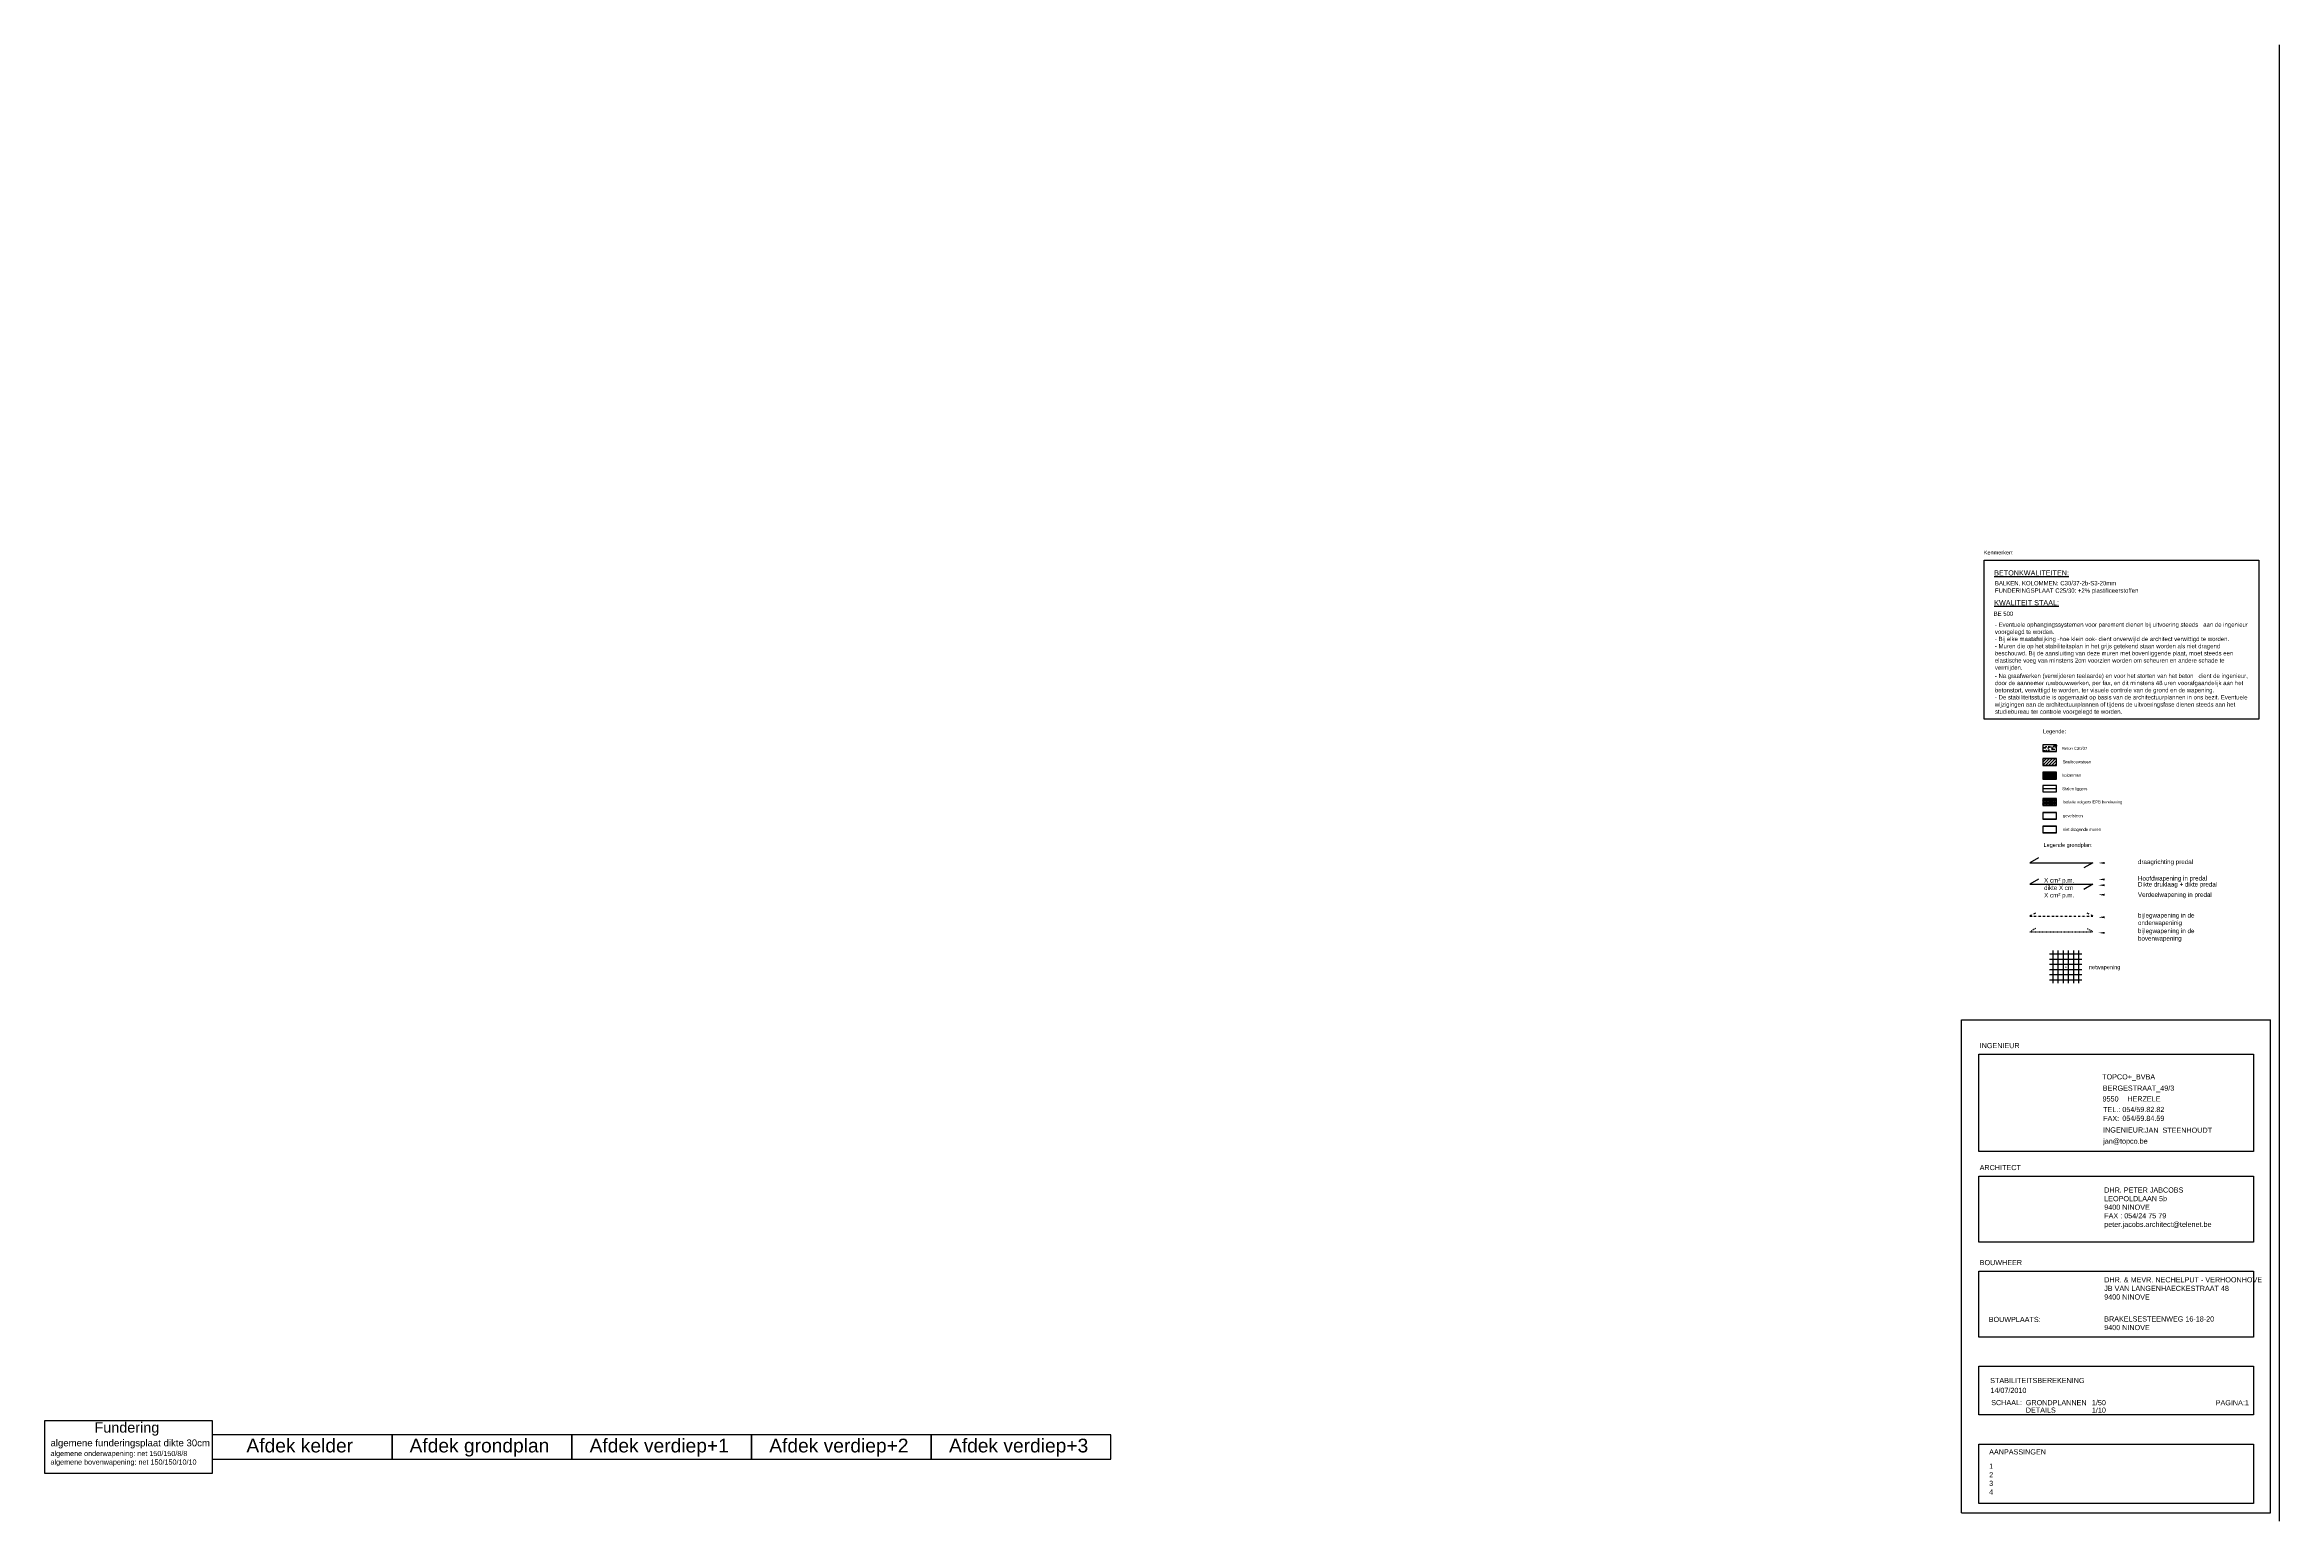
# Model space of a CAD drawing. Header units: centimetres. Extents: x 1985 to 17567, y -92 to 5040.
# Drawn here: x 8436 to 14944, y 741 to 5040 of the extents above; entities that cross this region are included whole.
import ezdxf

# ---------------------------------------------------------------- set-up
doc = ezdxf.new("R2010")
doc.units = ezdxf.units.CM
doc.linetypes.add('DASHDOT2', pattern=[12.7, 6.35, -3.175, 0, -3.175])
doc.linetypes.add('HIDDEN', pattern=[4, 2, -2])
doc.layers.get('0').update_dxf_attribs({"color": 1})
for name, color, linetype in [('ALG4', 4, 'Continuous'), ('binnenmuren', 253, 'Continuous'), ('bladkader', 255, 'Continuous'), ('platen - houten roostering', 4, 'Continuous'), ('tekst', 2, 'Continuous')]:
    doc.layers.add(name, color=color, linetype=linetype)
doc.styles.add('ARIAL', font='arial.ttf')
doc.styles.add('spa_straatnaam', font='arial.ttf')
doc.styles.get("Standard").update_dxf_attribs({"font": 'arial.ttf', "height": 11.5})
doc.styles.add('voorplaat', font='isocp.shx', dxfattribs={"height": 17})

# ---------------------------------------------------------------- blocks, each defined once
blk = doc.blocks.new('no')
at = {"layer": 'ALG4', "linetype": 'Continuous'}
for p, q in [((-48.2, 38.3), (46.8, 38.3)), ((-48.2, 23.3), (46.8, 23.3)), ((-48.2, 8.3), (46.8, 8.3)), ((-38.2, 48.3), (-38.2, -46.7)), ((-23.2, 48.3), (-23.2, -46.7)), ((-8.2, 48.3), (-8.2, -46.7)), ((6.8, 48.3), (6.8, -46.7)), ((21.8, 48.3), (21.8, -46.7)), ((36.8, 48.3), (36.8, -46.7)), ((-48.2, -6.7), (46.8, -6.7)), ((-48.2, -21.7), (46.8, -21.7)), ((-48.2, -36.7), (46.8, -36.7))]:
    blk.add_line(p, q, dxfattribs=at)
at = {"layer": 'ALG4', "const_width": 1.75}
blk.add_lwpolyline([(0.9, 0, 1), (-0.9, 0, 1)], format="xyb", close=True, dxfattribs=at)

msp = doc.modelspace()

# ---------------------------------------------------------------- hatches: boundary and pattern name
h = msp.add_hatch()
h.set_pattern_fill('AR-CONC', color=256, scale=2.5, style=0)
h.set_pattern_definition([(50, (29115.822, -10295.475), (17.931505, -1.568803), [1.875, -20.625]), (355, (29115.822, -10295.475), (-3.468783, 18.804803), [1.5, -16.5]), (100.4514, (29117.316, -10295.606), (14.462735, 17.235989), [1.593505, -17.528553]), (46.1842, (29115.822, -10290.475), (26.681026, -4.137975), [2.8125, -30.9375]), (96.6356, (29118.045, -10290.82), (23.366568, 24.352947), [2.390257, -26.292825]), (351.1842, (29115.822, -10290.475), (23.36655, 24.352965), [2.25, -24.75]), (21, (29118.322, -10291.725), (14.922676, -10.065472), [1.875, -20.625]), (326, (29118.322, -10291.725), (6.082883, 18.128751), [1.5, -16.5]), (71.4514, (29119.565, -10292.564), (21.005566, 8.063262), [1.593505, -17.528553]), (37.5, (29115.822, -10295.475), (0.3039964, 8.3223463), [0, -16.3, 0, -16.75, 0, -16.5625]), (7.5, (29115.822, -10295.475), (6.5767384, 9.8602928), [0, -9.55, 0, -15.925, 0, -6.3125]), (327.5, (29110.247, -10295.475), (13.345561, -0.5638718), [0, -6.25, 0, -19.5, 0, -25.875]), (317.5, (29107.747, -10295.475), (14.579654, 2.5026246), [0, -8.125, 0, -12.95, 0, -18.375])])
h.paths.add_polyline_path([(14294.9, 3001.5), (14254.9, 3001.5), (14254.9, 2981.5), (14294.9, 2981.5)])
h = msp.add_hatch()
h.set_pattern_fill('ANSI31', color=256, scale=50, style=0)
h.set_pattern_definition([(45, (29115.822, -10295.475), (-4.4194174, 4.4194174), [])])
h.paths.add_polyline_path([(14294.9, 2941.5), (14294.9, 2961.5), (14254.9, 2961.5), (14254.9, 2941.5)])
msp.add_hatch(color=3).paths.add_polyline_path([(14294.9, 2901.5), (14294.9, 2921.5), (14254.9, 2921.5), (14254.9, 2901.5)])
h = msp.add_hatch()
h.set_pattern_fill('HONEY', color=256, scale=20, style=0)
h.set_pattern_definition([(0, (26387.8, -5790.2409), (3.75, 2.1650635), [2.5, -5]), (120, (26387.8, -5790.2409), (-3.75, 2.1650635), [2.5, -5]), (60, (26387.8, -5790.2409), (8e-09, 4.330127), [-5, 2.5])])
h.paths.add_polyline_path([(14294.9, 2844.6), (14254.9, 2844.6), (14254.9, 2824.6), (14294.9, 2824.6)])

# ---------------------------------------------------------------- linework, layer by layer
for p, q in [((14294.9, 3001.5), (14254.9, 3001.5)), ((14254.9, 3001.5), (14254.9, 2981.5)), ((14294.9, 2981.5), (14294.9, 3001.5)), ((14254.9, 2981.5), (14294.9, 2981.5)), ((14294.9, 2981.5), (14254.9, 2981.5)), ((14254.9, 2961.5), (14294.9, 2961.5)), ((14294.9, 2961.5), (14254.9, 2961.5)), ((14254.9, 2961.5), (14254.9, 2941.5)), ((14254.9, 2941.5), (14294.9, 2941.5)), ((14294.9, 2941.5), (14254.9, 2941.5)), ((14294.9, 2941.5), (14294.9, 2961.5)), ((14254.9, 2921.5), (14294.9, 2921.5)), ((14294.9, 2921.5), (14254.9, 2921.5)), ((14254.9, 2921.5), (14254.9, 2901.5)), ((14254.9, 2901.5), (14294.9, 2901.5)), ((14294.9, 2901.5), (14254.9, 2901.5)), ((14294.9, 2901.5), (14294.9, 2921.5)), ((14254.9, 2844.6), (14294.9, 2844.6)), ((14294.9, 2844.6), (14254.9, 2844.6)), ((14254.9, 2844.6), (14254.9, 2824.6)), ((14254.9, 2824.6), (14294.9, 2824.6)), ((14294.9, 2824.6), (14254.9, 2824.6)), ((14254.9, 2824.6), (14294.9, 2824.6)), ((14254.9, 2804.6), (14294.9, 2804.6)), ((14294.9, 2804.6), (14254.9, 2804.6)), ((14254.9, 2804.6), (14254.9, 2784.6)), ((14294.9, 2824.6), (14294.9, 2844.6)), ((14294.9, 2784.6), (14294.9, 2804.6)), ((14254.9, 2784.6), (14294.9, 2784.6)), ((14294.9, 2784.6), (14254.9, 2784.6))]:
    msp.add_line(p, q)
at = {"ltscale": 10}
msp.add_line((14294.9, 2873.6), (14254.9, 2873.6), dxfattribs=at)
for points in [[(14084.5, 3538.9), (14884.1, 3538.9), (14884.1, 3075.7), (14084.5, 3075.7)], [(14294.9, 2864.6), (14294.9, 2882.6), (14254.9, 2882.6), (14254.9, 2864.6)]]:
    msp.add_lwpolyline(points, close=True)
for points in [[(14435.6, 2657.3, 6, 0, 0), (14417.6, 2657.3, 0, 0, 0), (14517.5, 2657.3, 0, 0, 0)], [(14435.6, 2609.4, 6, 0, 0), (14417.6, 2609.4, 0, 0, 0), (14517.5, 2609.4, 0, 0, 0)], [(14435.6, 2592.6, 6, 0, 0), (14417.6, 2592.6, 0, 0, 0), (14517.5, 2592.6, 0, 0, 0)], [(14435.6, 2564.8, 6, 0, 0), (14417.6, 2564.8, 0, 0, 0), (14517.5, 2564.8, 0, 0, 0)], [(14435.6, 2499.3, 6, 0, 0), (14417.6, 2499.3, 0, 0, 0), (14517.5, 2499.3, 0, 0, 0)], [(14435.6, 2453.9, 6, 0, 0), (14417.6, 2453.9, 0, 0, 0), (14517.5, 2453.9, 0, 0, 0)]]:
    msp.add_lwpolyline(points, format="xyseb")
at = {"layer": 'binnenmuren'}
for p, q in [((14254.9, 2764.6), (14294.9, 2764.6)), ((14294.9, 2764.6), (14254.9, 2764.6)), ((14254.9, 2764.6), (14254.9, 2744.6)), ((14254.9, 2744.6), (14294.9, 2744.6)), ((14294.9, 2744.6), (14254.9, 2744.6)), ((14294.9, 2744.6), (14294.9, 2764.6))]:
    msp.add_line(p, q, dxfattribs=at)
at = {"layer": 'bladkader'}
for p, q in [((14943.7, 5039.6), (14943.7, 740.7)), ((14018.3, 2200.7), (14918.3, 2200.7))]:
    msp.add_line(p, q, dxfattribs=at)
for points in [[(14068.3, 2100.7), (14868.3, 2100.7), (14868.3, 1817), (14068.3, 1817)], [(14068.3, 1745.6), (14868.3, 1745.6), (14868.3, 1553.8), (14068.3, 1553.8)]]:
    msp.add_lwpolyline(points, close=True, dxfattribs=at)
at = {"layer": 'Defpoints'}
for p, q in [((14018.3, 765.7), (14018.3, 2200.7)), ((14918.3, 765.7), (14918.3, 2200.7)), ((14018.3, 765.7), (14918.3, 765.7))]:
    msp.add_line(p, q, dxfattribs=at)
for points in [[(14068.3, 1469), (14868.3, 1469), (14868.3, 1277), (14068.3, 1277)], [(14068.3, 1192.3), (14868.3, 1192.3), (14868.3, 1050.5), (14068.3, 1050.5)], [(14068.3, 965.7), (14868.3, 965.7), (14868.3, 792.6), (14068.3, 792.6)]]:
    msp.add_lwpolyline(points, close=True, dxfattribs=at)
at = {"layer": 'platen - houten roostering', "linetype": 'ByBlock'}
for points in [[(14242.9, 2672.7), (14216.9, 2657.7), (14400.9, 2657.7), (14374.9, 2642.7)], [(14242.9, 2610.3), (14216.9, 2595.3), (14400.9, 2595.3), (14374.9, 2580.3)]]:
    msp.add_lwpolyline(points, dxfattribs=at)
at = {"layer": 'platen - houten roostering', "linetype": 'DASHDOT2'}
msp.add_lwpolyline([(14233.4, 2511.5), (14216.9, 2502), (14400.9, 2502), (14384.4, 2511.5)], dxfattribs=at)
at = {"layer": 'platen - houten roostering', "linetype": 'HIDDEN'}
msp.add_lwpolyline([(14233.4, 2466.2), (14216.9, 2456.7), (14400.9, 2456.7), (14384.4, 2466.2)], dxfattribs=at)
at = {"layer": 'tekst'}
for points in [[(8436.4, 1033.9), (8924.5, 1033.9), (8924.5, 879.7), (8436.4, 879.7)], [(8924.5, 921.1), (9447.9, 921.1), (9447.9, 992.6), (8924.5, 992.6)], [(9447.9, 921.1), (9971.2, 921.1), (9971.2, 992.6), (9447.9, 992.6)], [(9971.2, 921.1), (10494.5, 921.1), (10494.5, 992.6), (9971.2, 992.6)], [(10494.5, 921.1), (11017.9, 921.1), (11017.9, 992.6), (10494.5, 992.6)], [(11017.9, 921.1), (11541.2, 921.1), (11541.2, 992.6), (11017.9, 992.6)]]:
    msp.add_lwpolyline(points, close=True, dxfattribs=at)

# ---------------------------------------------------------------- block references
msp.add_blockref('no', (14322.3, 2354))

# ---------------------------------------------------------------- texts
at = {"layer": 'bladkader', "char_height": 15, "width": 399.27, "attachment_point": 1}
for s, insert in [('jan@topco.be', (14430.7, 1855)), ('DHR. PETER JABCOBS\\PLEOPOLDLAAN 5b\\P9400 NINOVE\\PFAX : 054/24 75 79\\Ppeter.jacobs.architect@telenet.be', (14433.9, 1712.7))]:
    msp.add_mtext(s, dxfattribs=dict(at, insert=insert))
at = {"layer": 'bladkader', "linetype": 'Continuous', "style": 'spa_straatnaam'}
for tag, p in [('INGENIEUR', (14071.2, 2118.2)), ('TOPCO+_BVBA', (14427.9, 2027.2)), ('9550', (14429, 1962.8)), ('BERGESTRAAT_49/3', (14429.4, 1994.3)), ('HERZELE', (14501.1, 1962.9)), ('TEL.:', (14430.5, 1931.9)), ('FAX:', (14430.8, 1906.1)), ('INGENIEUR:', (14430.7, 1872.6)), ('054/59.82.82', (14486.6, 1932.2)), ('054/59.84.59', (14486.6, 1906.3)), ('JAN', (14552.4, 1871.8)), ('STEENHOUDT', (14603.5, 1871.8)), ('ARCHITECT', (14071.2, 1763.1)), ('BOUWHEER', (14071.2, 1486.5))]:
    msp.add_attdef(tag, p, 'OOST-VLAANDEREN', height=15, dxfattribs=at)
at = {"layer": 'Defpoints', "char_height": 15, "attachment_point": 1}
for s, insert, width in [('DHR. & MEVR. NECHELPUT - VERHOONHOVE\\PJB VAN LANGENHAECKESTRAAT 48\\P9400 NINOVE', (14433.8, 1451.3), 437.504), ('BRAKELSESTEENWEG 16-18-20 \\P9400 NINOVE', (14433.8, 1337.3), 385.378), ('AANPASSINGEN\\P{\\H0.6667x;\\P}1\\P2\\P3\\P4', (14098.8, 950.3), 385.378)]:
    msp.add_mtext(s, dxfattribs=dict(at, insert=insert, width=width))
at = {"layer": 'Defpoints', "linetype": 'Continuous', "style": 'spa_straatnaam'}
for tag, p in [('BOUWPLAATS:', (14097.5, 1320.9)), ('STABILITEITSBEREKENING', (14101.8, 1143.1)), ('14/07/2010', (14102.5, 1114.4)), ('SCHAAL:', (14104.8, 1078.8)), ('GRONDPLANNEN', (14205.5, 1078.6)), ('DETAILS', (14205.5, 1056.9)), ('1/50', (14397.9, 1078.6)), ('1/10', (14397.9, 1056.9)), ('PAGINA:1', (14758.4, 1078.3))]:
    msp.add_attdef(tag, p, 'OOST-VLAANDEREN', height=15, dxfattribs=at)
at = {"layer": 'tekst', "style": 'ARIAL'}
for s, height, p in [('Kenmerken:', 11.5, (14083.3, 3555.4)), ('%%uBETONKWALITEITEN:', 15, (14113.5, 3494.3)), ('%%uBETONKWALITEITEN:', 15, (14113.5, 3494.3)), ('BALKEN, KOLOMMEN: C30/37-2b-S3-20mm', 12.5, (14115.7, 3465.6)), ('FUNDERINGSPLAAT C25/30: +2%%% plastificeerstoffen', 12.5, (14115.7, 3444.1)), ('BE 500', 12.5, (14111.8, 3376.8)), ('%%uKWALITEIT STAAL:', 15, (14113.5, 3407.5)), ('Legende:', 11.5, (14255.6, 3034.8)), ('Beton C30/37', 8.625, (14310.9, 2986.7)), ('Snelbouwsteen', 8.625, (14313.2, 2947.5)), ('Stalen liggers', 8.625, (14311.7, 2869.2)), ('kolommen', 8.62, (14311.7, 2908.4)), ('gevelsteen', 8.62, (14313.2, 2790.6)), ('Isolatie volgens EPB berekening', 8.625, (14313.2, 2830.6)), ('niet dragende muren', 8.625, (14313.2, 2750.6)), ('Legende grondplan:', 11.5, (14257.3, 2704))]:
    msp.add_text(s, height=height, dxfattribs=at).set_placement(p)
at = {"layer": 'tekst', "attachment_point": 1}
for s, insert, char_height, width, style in [('- Eventuele ophangingssystemen voor parement dienen bij uitvoering steeds   aan de ingenieur voorgelegd te worden. \\P- Bij elke maatafwijking -hoe klein ook- dient onverwijld de architect verwittigd te worden. \\P- Muren die op het stabiliteitsplan in het grijs getekend staan worden als niet dragend beschouwd. Bij de aansluiting van deze muren met bovenliggende plaat, moet steeds een elastische voeg van minstens 2cm voorzien worden om scheuren en andere schade te vermijden.', (14115.5, 3357.4), 12.5, 740.99, 'ARIAL'), ('\\P- Na graafwerken (verwijderen teelaarde) en voor het storten van het beton   dient de ingenieur, door de aannemer ruwbouwwerken, per fax, en dit minstens 48 uren voorafgaandelijk aan het betonstort, verwittigd te worden, ter visuele controle van de grond en de wapening.\\P- De stabiliteitsstudie is opgemaakt op basis van de architectuurplannen in ons bezit. Eventuele wijzigingen aan de architectuurplannen of tijdens de uitvoeringsfase dienen steeds aan het studiebureau ter controle voorgelegd te worden.', (14115.5, 3229.2), 12.5, 772.459, 'ARIAL'), ('{\\fArial|b0|i0|c0|p34;X cm² p.m.\\Pdikte X cm\\PX cm² p.m.}', (14258.8, 2613.3), 13, 119.15, 'voorplaat'), ('bijlegwapening in de onderwapeninig', (14532.1, 2511.4), 13, 262.882, 'ARIAL'), ('bijlegwapening in de bovenwapening', (14532.1, 2466), 13, 262.882, 'ARIAL'), ('netwapening', (14389.6, 2359.6), 11.5, 201.02, 'ARIAL')]:
    msp.add_mtext(s, dxfattribs=dict(at, insert=insert, char_height=char_height, width=width, style=style))
at = {"layer": 'tekst', "char_height": 13, "attachment_point": 1, "style": 'ARIAL'}
for s, insert in [('draagrichting predal', (14532.1, 2667.1)), ('Hoofdwapening in predal', (14532.1, 2619.2)), ('Verdeelwapening in predal', (14532.1, 2571.6)), ('Dikte druklaag + dikte predal', (14532.1, 2601.7))]:
    msp.add_mtext(s, dxfattribs=dict(at, insert=insert))
at = {"layer": 'tekst'}
for s, insert, char_height, width, attachment_point in [('                        Fundering\\P             \\H0.66667x;algemene funderingsplaat dikte 30cm\\P\\H0.75x;                          algemene onderwapening: net 150/150/8/8\\P                          algemene bovenwapening: net 150/150/10/10', (8301.9, 1029), 30, 751.704, 1), ('Afdek kelder', (9179.1, 981.2), 40, 612.572, 2), ('Afdek grondplan', (9702.4, 981.2), 40, 612.572, 2), ('Afdek verdiep+1', (10225.8, 981.2), 40, 612.572, 2), ('Afdek verdiep+2', (10749.1, 981.2), 40, 612.572, 2), ('Afdek verdiep+3', (11272.5, 981.2), 40, 612.572, 2)]:
    msp.add_mtext(s, dxfattribs=dict(at, insert=insert, char_height=char_height, width=width, attachment_point=attachment_point))

doc.saveas('drawing.dxf')
